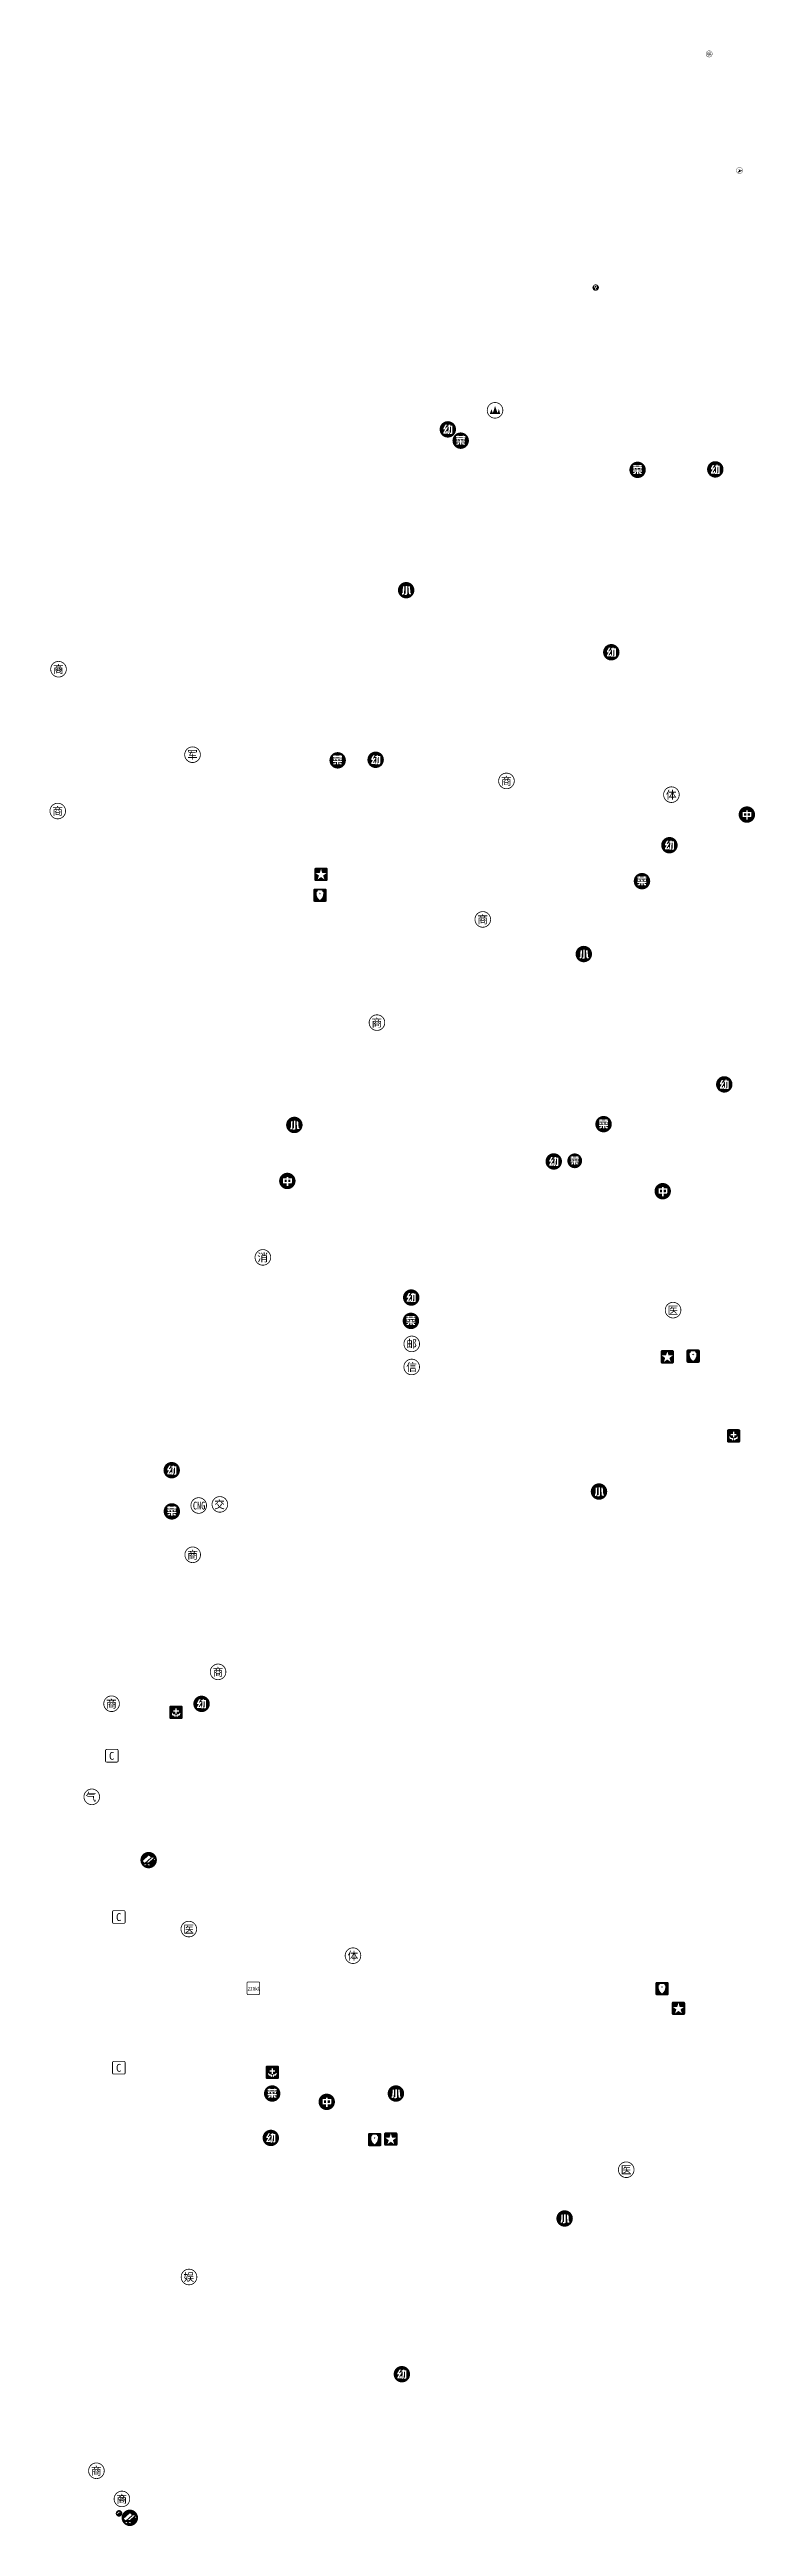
# Model space of a CAD drawing. Header units: inches. Extents: x 14633 to 228805, y -943 to 210487.
# Drawn here: x 219725 to 221531, y 199855 to 206195 of the extents above; entities that cross this region are included whole.
import ezdxf

# ---------------------------------------------------------------- set-up
doc = ezdxf.new("R2010")
doc.units = ezdxf.units.IN
doc.header["$LTSCALE"] = 10
doc.header["$MEASUREMENT"] = 0
doc.layers.add('0符号', color=7, linetype='Continuous')
doc.styles.add('黑体', font='simhei.ttf')

# ---------------------------------------------------------------- blocks, each defined once
blk = doc.blocks.new('C2-商业用地')
at = {"color": 7, "const_width": 0.4}
blk.add_lwpolyline([(2.831574044750027, -2.825276699566302, 102.191606915449), (2.718849657877058, -2.933914882520639, 0.009785539440899585)], format="xyb", close=True, dxfattribs=at)
at = {"color": 7, "style": '黑体'}
blk.add_text('商', height=4, dxfattribs=at).set_placement((-2.802977080517735, -2.081554808191527))
blk = doc.blocks.new('R-派出所')
h = blk.add_hatch(color=7)
h.paths.add_polyline_path([(3.301599577896013, 2.246089423572812, 0.4142135623730887), (2.651599577896036, 2.896089423572903), (-2.548400422103896, 2.896089423572903, 0.4142135623730951), (-3.198400422103987, 2.246089423572812), (-3.198400422103987, -2.95391057642712, 0.4142135623730951), (-2.548400422103896, -3.603910576427097), (2.651599577896036, -3.603910576427097, 0.4142135623730951), (3.301599577896013, -2.95391057642712)])
h.paths.add_polyline_path([(-0.003797179054004118, -2.774696800666106, -0.253041317239501), (-1.710060465204492, 0.3809368759677909), (-1.710060465204492, 1.235949202776737, 0.4142135623730951), (-1.210060465204492, 1.735949202776737), (-1.210060465204492, 1.790961529585729, -0.4142135623731021), (-0.910060465204424, 2.090961529585684), (0.9024661070965294, 2.090961529585684, -0.414213562373108), (1.202466107096484, 1.790961529585729), (1.202466107096484, 1.735949202776737, 0.4142135623730991), (1.702466107096484, 1.235949202776737), (1.702466107096484, 0.3809368759677909, -0.253041317239501)], flags=16)
h.paths.add_polyline_path([(0.3642285207620262, 0.01924340814230163), (0.01705617353047728, 0.2714788829534882), (-0.3301161737011853, 0.01924340814218795), (-0.1975081370128464, 0.42736897955524), (-0.544680484244509, 0.6796044543665403), (-0.1155518631579753, 0.6796044543665403), (0.01705617353047728, 1.087730025779706), (0.1496642102189298, 0.6796044543665403), (0.5787928313054636, 0.6796044543665403), (0.231620484073801, 0.4273689795553537)], flags=0)
at = {"color": 7, "const_width": 0.4}
blk.add_lwpolyline([(3.301599577896013, 2.246089423572812, 0.4142135623730951), (2.651599577896036, 2.896089423572903), (-2.548400422103896, 2.896089423572903, 0.4142135623730951), (-3.198400422103987, 2.246089423572812), (-3.198400422103987, -2.95391057642712, 0.4142135623730951), (-2.548400422103896, -3.603910576427097), (2.651599577896036, -3.603910576427097, 0.4142135623730951), (3.301599577896013, -2.95391057642712)], format="xyb", close=True, dxfattribs=at)
blk = doc.blocks.new('R-街道办事处')
h = blk.add_hatch(color=7)
h.paths.add_polyline_path([(3.252558225731377, 2.674671000293074, 0.4142135623730887), (2.6025582257314, 3.324671000292938), (-2.597441774268646, 3.324671000292938, 0.4142135623730951), (-3.247441774268623, 2.674671000293074), (-3.247441774268623, -2.525328999706971, 0.4142135623730951), (-2.597441774268646, -3.175328999707062), (2.6025582257314, -3.175328999707062, 0.4142135623730951), (3.252558225731377, -2.525328999706971)])
h.paths.add_polyline_path([(-0.6560877306939119, 0.766265766546212), (0.004614049443375734, 2.799696758257369), (0.6653158295807771, 0.766265766546212), (2.803391702960425, 0.766265766546212), (1.073651986133314, -0.4904637001087622), (1.734353766270715, -2.523894691819919), (0.004614049443375734, -1.267165225165058), (-1.72512566738385, -2.523894691820033), (-1.064423887246448, -0.4904637001087622), (-2.794163604073674, 0.7662657665460983)], flags=16)
at = {"color": 7, "const_width": 0.4}
blk.add_lwpolyline([(3.252558225731377, 2.674671000293074, 0.4142135623730951), (2.6025582257314, 3.324671000292938), (-2.597441774268646, 3.324671000292938, 0.4142135623730951), (-3.247441774268623, 2.674671000293074), (-3.247441774268623, -2.525328999706971, 0.4142135623730951), (-2.597441774268646, -3.175328999707062), (2.6025582257314, -3.175328999707062, 0.4142135623730951), (3.252558225731377, -2.525328999706971)], format="xyb", close=True, dxfattribs=at)
blk = doc.blocks.new('R-幼儿园')
h = blk.add_hatch(color=7)
h.paths.add_polyline_path([(0.9123095805590538, 3.894572022253442, 0.0001894239655531841), (0.9093584178905303, 3.895262157430579, 5279.163051416555)])
h.paths.add_polyline_path([(2.32016856565383, -1.834638802811014), (2.290556892344739, -2.027114679320221), (2.204683039748375, -2.172211878534767), (2.0595858405336, -2.266969233123973), (1.858226462031666, -2.314347910418519), (1.094245290656886, -2.320270245080337), (1.094245290656886, -1.733959113560104), (1.485119378337231, -1.733959113560104), (1.618371908228028, -1.692502770927376), (1.618371908228028, 1.369344249234246), (1.150507469944159, 1.369344249234246), (0.9609927607658619, -1.313473352570782), (0.9254587527949525, -1.621434754985557), (0.8751189081694974, -1.873133978112946), (0.8099732268894968, -2.068571021952948), (0.7240993742931323, -2.213668221167381), (0.626380852372904, -2.30250324109511), (0.5079341591361981, -2.335076081734996), (0.4901671551510844, -2.335076081734996), (-0.110949813023808, -2.335076081734996), (-0.110949813023808, -1.784298958185673), (-0.2331301520251827, -1.967569466687792), (-0.4011442114530155, -2.086338025938517), (-0.6025035899546083, -2.133716703233063), (-2.266679629926784, -2.136677870563972), (-2.266679629926784, -1.692502770927376), (-2.222262119963034, -1.526677400396238), (-2.097893092066442, -1.319395687234874), (-1.348717757344502, -0.04017140027917776), (-2.266679629926784, -0.04017140027917776), (-2.266679629926784, 0.4454600419901453), (-2.20153394864667, 0.6438582531611701), (-2.198572781315761, 0.6468194204921929), (-1.262843904748024, 2.319878962456642), (-0.4781345620567663, 2.319878962456642), (-1.484931454566322, 0.5431785639100326), (-1.005222346958817, 0.54317856391026), (-0.7564842911622236, 0.9666254922303779), (0.02822505152903432, 0.9666254922303779), (-1.484931454566322, -1.53259973505817), (-0.8601251477442702, -1.53259973505817), (-0.7357561198459734, -1.431920045807146), (-0.7357561198459734, -0.8456089142869132), (-0.09022164170744418, -0.8456089142869132), (-0.09022164170744418, -1.674735766941922), (-0.110949813023808, -1.784298958185673), (0.06672022683085288, -1.754687284876582), (0.1585164140891493, -1.698425105589195), (0.2295844300309682, -1.535560902388966), (0.2769631073255141, -1.263133507945213), (0.2858466093182415, -1.180220822679757), (0.4487108125183568, 1.369344249234246), (-0.110949813023808, 1.369344249234246), (-0.110949813023808, 1.973422384740047), (0.4842448204892662, 1.973422384740047), (0.5108953264674483, 2.340607133772892), (1.218614318555069, 2.340607133772892), (1.191963812576887, 1.973422384740047), (2.32016856565383, 1.973422384740047)], flags=16)
at = {"color": 7, "const_width": 0.4}
blk.add_lwpolyline([(0.9093584178905303, 3.895262157430579, 5279.163051416555), (0.9123095805590538, 3.894572022253442, 0.0001894239655531841)], format="xyb", close=True, dxfattribs=at)
blk = doc.blocks.new('C4-体育场馆用地')
at = {"color": 7, "const_width": 0.4}
blk.add_lwpolyline([(2.831574044748663, -2.825276699564938, 102.191606915449), (2.718849657875694, -2.933914882519161, 0.009785539440899585)], format="xyb", close=True, dxfattribs=at)
at = {"color": 7, "style": '黑体'}
blk.add_text('体', height=4, dxfattribs=at).set_placement((-2.802977080519099, -2.081554808190162))
blk = doc.blocks.new('C3-文化娱乐用地')
at = {"color": 7, "const_width": 0.4}
blk.add_lwpolyline([(2.831574044750027, -2.825276699566302, 102.191606915449), (2.718849657877058, -2.933914882520639, 0.009785539440899585)], format="xyb", close=True, dxfattribs=at)
at = {"color": 7, "style": '黑体'}
blk.add_text('娱', height=4, dxfattribs=at).set_placement((-2.802977080517735, -2.08155480819164))
blk = doc.blocks.new('C-公共设施用地')
at = {"color": 7, "const_width": 0.4}
blk.add_lwpolyline([(3.241690222580587, 2.648145066876396, 0.4142135623730951), (2.59169022258061, 3.298145066876486), (-2.608309777419322, 3.298145066876486, 0.4142135623730951), (-3.258309777419413, 2.648145066876396), (-3.258309777419413, -2.551854933123536, 0.4142135623730951), (-2.608309777419322, -3.201854933123514), (2.59169022258061, -3.201854933123514, 0.4142135623730951), (3.241690222580587, -2.551854933123536)], format="xyb", close=True, dxfattribs=at)
at = {"color": 7, "style": '黑体'}
blk.add_text('C', height=4, dxfattribs=at).set_placement((-1.423004675073571, -1.993654278492841))
blk = doc.blocks.new('S2-游憩集会广场用地')
h = blk.add_hatch(color=7)
h.paths.add_polyline_path([(2.718849657906389, -2.933914882503814, 0.009785539440899585), (2.831574044778677, -2.82527669954834, 102.191606915449)])
h.paths.add_polyline_path([(2.984489263323667, 1.20321273026093), (2.984489263325372, 0.9632127302610343), (2.813098209532541, 0.8048502626406844), (3.31734499753918, 0.4186866845138866), (3.013340300299092, 0.02172176911153656), (2.440405350232368, 0.4604882929977521), (0.005348909563394955, -1.789463137987696), (-0.3172212667342365, -1.789463137987696), (0.5261492624603079, -2.45369836361715), (0.2167816978443398, -2.846498198092377), (-0.8861389101558643, -1.977842377729758), (-1.931633080376855, -2.792430362733171), (-2.238938433562907, -2.398015074104478), (-1.457884068415751, -1.789463137987696), (-1.819377841850951, -1.789463137987696), (-1.81937784185277, -1.542417165321581), (-3.048272979424951, -0.4335129536138993), (0.08329807369489117, 2.359456122301708), (1.271481862186988, 1.203212730262749)], flags=16)
at = {"color": 7}
for p, q in [((-1.815448008800672, -1.545963284343088), (1.271481862186988, 1.203212730262749)), ((0.005348909565213944, -1.549463137986095), (2.984489263327191, 1.20321273026093)), ((2.984489263325372, 0.963212730261148), (0.005348909563394955, -1.789463137987696)), ((0.005348909565213944, -1.549463137986095), (-1.81937784185277, -1.549463137986095)), ((-1.819377841850951, -1.789463137987696), (0.005348909563394955, -1.789463137987696)), ((0.005348909563394955, -1.789463137987696), (0.005348909565213944, -1.549463137986095))]:
    blk.add_line(p, q, dxfattribs=at)
at = {"color": 7, "const_width": 0.4}
blk.add_lwpolyline([(2.831574044778677, -2.82527669954834, 102.191606915449), (2.718849657906389, -2.933914882503814, 0.009785539440899585)], format="xyb", close=True, dxfattribs=at)
blk = doc.blocks.new('R-中学')
h = blk.add_hatch(color=7)
h.paths.add_polyline_path([(2.718849657877058, -2.933914882520639, 0.009785539440899585), (2.831574044750027, -2.825276699566302, 102.191606915449)])
h.paths.add_polyline_path([(0.4527102068932436, 2.096349592213642), (0.4527102068932436, 1.409358771442271), (2.330090294690649, 1.409358771442498), (2.330090294690649, -0.7463710454605916), (2.300478621381558, -0.9536527586243437), (2.220527103447012, -1.107633459831618), (2.084313406225078, -1.211274316413551), (1.894798697046667, -1.26161416103912), (1.782274338471325, -1.267536495700824), (0.4527102068932436, -1.267536495700824), (0.4527102068932436, -2.558605451977996), (-0.3112709644816505, -2.558605451977883), (-0.3112709644816505, -1.26753649570071), (-2.144233542315305, -1.26753649570071), (-2.144233542315305, 1.409358771442385), (-0.3112709644816505, 1.409358771442498), (-0.3112709644816505, 2.096349592213642)], flags=16)
h.paths.add_polyline_path([(1.601643131286664, 0.7223679506711278), (1.601643131286664, -0.40287563507502), (1.58387612730121, -0.4887494876712708), (1.421011924100981, -0.5657398382750216), (0.4527102068932436, -0.5657398382750216), (0.4527102068932436, 0.7223679506711278)], flags=0)
h.paths.add_polyline_path([(-0.3112709644816505, 0.7223679506711278), (-0.3112709644816505, -0.5657398382750216), (-1.41874754624223, -0.5657398382750216), (-1.41874754624223, 0.7223679506711278)], flags=0)
at = {"color": 7, "const_width": 0.4}
blk.add_lwpolyline([(2.831574044750027, -2.825276699566302, 102.191606915449), (2.718849657877058, -2.933914882520639, 0.009785539440899585)], format="xyb", close=True, dxfattribs=at)
blk = doc.blocks.new('R-农贸市场')
h = blk.add_hatch(color=7)
h.paths.add_polyline_path([(2.718849657875694, -2.933914882519161, 0.009785539440899587), (2.831574044748663, -2.825276699564938, 102.1916069154491)])
h.paths.add_polyline_path([(0.9390161916741135, 2.336235273533816), (0.9390161916741135, 2.516866480719386), (1.661541020416394, 2.5168664807195), (1.661541020416394, 2.33623527353393), (2.3041143312239, 2.33623527353393), (2.3041143312239, 1.767691145999038), (1.661541020416394, 1.767691145999038), (1.661541020416394, 1.587059938813468), (0.9390161916741135, 1.587059938813468), (0.9390161916741135, 1.767691145999038), (-1.015354246726929, 1.767691145999038), (-1.015354246726929, 1.587059938813582), (-1.740840242800004, 1.587059938813582), (-1.740840242800004, 1.767691145999038), (-2.324190206989442, 1.767691145999038), (-2.324190206989442, 2.336235273534044), (-1.740840242800004, 2.336235273534044), (-1.740840242800004, 2.516866480719614), (-1.015354246726929, 2.5168664807195), (-1.015354246726929, 2.336235273533816)], flags=16)
h.paths.add_polyline_path([(1.383191291310709, 1.427156902944375), (1.575667167819915, 1.495263751555399), (1.60527884112912, 1.530797759526308), (2.3041143312239, 1.530797759526308), (2.265619155922195, 1.287982038391533), (2.188628805318444, 1.104389663875168), (2.114599622045603, 1.018515811278689), (1.951735418845487, 0.926719624020393), (1.732609036357985, 0.8882244487185744), (-2.262005693040237, 0.8852632813876653), (-2.262005693040237, 1.427156902944375)], flags=16)
h.paths.add_polyline_path([(0.09508350236455954, 0.698709739540277), (0.09508350236455954, 0.5802630463039122), (0.213530195601038, 0.4973503610384569), (0.515569263353882, 0.4973503610384569), (0.515569263353882, 0.01764125343095202), (-0.1891885614031708, 0.01764125343083833), (-0.4260819478757867, 0.05021409407083866), (-0.5682179797593108, 0.1449714486599305), (-0.6126354897230613, 0.295990982536523), (-0.6126354897230613, 0.698709739540277)], flags=16)
h.paths.add_polyline_path([(-1.415111836399774, 0.698709739540277), (-1.415111836399774, 0.5802630463039122), (-1.296665143163409, 0.4973503610384569), (-1.015354246726929, 0.4973503610384569), (-1.015354246726929, 0.01764125343095202), (-1.699383900167732, 0.01764125343095202), (-1.936277286640006, 0.05021409407083866), (-2.078413318523758, 0.1449714486600442), (-2.122830828487508, 0.295990982536523), (-2.122830828487508, 0.698709739540277)], flags=16)
h.paths.add_polyline_path([(0.9182880203577497, 0.4973503610384569), (1.217365920779798, 0.4973503610384569), (1.321006777361617, 0.5802630463039122), (1.321006777361617, 0.698709739540277), (2.025764602118329, 0.698709739540277), (2.025764602118329, 0.295990982536523), (1.978385924823783, 0.1420102813292488), (1.833288725609123, 0.04725292674004322), (1.605278841129461, 0.01764125343083833), (0.9182880203577497, 0.01764125343095202)], flags=16)
h.paths.add_polyline_path([(0.3527050601538804, -0.08599960315098087), (0.3527050601537667, -0.3258541569547333), (2.286347327238445, -0.3258541569547333), (2.286347327238445, -0.8884759498276935), (0.3527050601537667, -0.8884759498276935), (0.3527050601538804, -2.117360392155661), (-0.3698197685883997, -2.117360392155661), (-0.3698197685883997, -0.8884759498276935), (-2.303462035672965, -0.8884759498276935), (-2.303462035672965, -0.3258541569547333), (-0.3698197685883997, -0.3258541569547333), (-0.3698197685883997, -0.08599960315098087)], flags=16)
h.paths.add_polyline_path([(-0.7162763463048805, -1.110563499645991), (-0.9768590714251104, -1.830127161057476), (-1.08049992800693, -1.972263192941114), (-1.252247633199886, -2.055175878206569), (-1.477296350348411, -2.081826384184751), (-2.1850153424366, -2.081826384184751), (-2.1850153424366, -1.554738599282587), (-1.740840242800004, -1.554738599282587), (-1.628315884225458, -1.483670583340995), (-1.477296350348979, -1.110563499645991)], flags=16)
h.paths.add_polyline_path([(0.6754722992230882, -1.110563499645991), (1.439453470598096, -1.110563499645991), (1.543094327179915, -1.394835563413494), (1.667463355078212, -1.531049260635427), (1.70299736304969, -1.534010427966336), (2.126444291369353, -1.534010427966223), (2.126444291369353, -2.081826384184751), (1.341734948677868, -2.081826384184751), (1.131492068183206, -2.046292376213728), (0.9804725343069549, -1.936729184970091), (0.8975598490413859, -1.776826149100657)], flags=16)
at = {"color": 7, "const_width": 0.4}
blk.add_lwpolyline([(2.831574044748663, -2.825276699564938, 102.191606915449), (2.718849657875694, -2.933914882519161, 0.009785539440899585)], format="xyb", close=True, dxfattribs=at)
blk = doc.blocks.new('R-小学')
h = blk.add_hatch(color=7)
h.paths.add_polyline_path([(2.71884965787558, -2.933914882519048, 0.009785539440899585), (2.831574044748436, -2.825276699564711, 102.191606915449)])
h.paths.add_polyline_path([(0.5195693067839784, 2.160741758528388), (0.5195693067839784, -1.827950636208243), (0.4958799681367054, -2.023387680048359), (0.4248119521948865, -2.17736838125586), (0.3063652589581807, -2.29285390716143), (0.1405398884270426, -2.372805425095976), (-0.07562532672898215, -2.411300600397453), (-0.7892666534785349, -2.417222935059499), (-0.7892666534785349, -1.792416628237333), (-0.3865478964746671, -1.792416628237447), (-0.2503341992528476, -1.691736938986196), (-0.2473730319219385, -1.66804760033915), (-0.2473730319219385, 2.160741758528388)], flags=16)
h.paths.add_polyline_path([(1.144375613606144, 1.917926037393727), (1.926123788966493, 1.917926037393727), (2.168939510101154, -1.348241528600738), (2.275541534013996, -1.514066899131649), (2.349570717286838, -1.528872735786308), (2.488745581839567, -1.528872735786308), (2.488745581839567, -2.153679042608474), (1.905395617650015, -2.153679042608474), (1.71291974114115, -2.124067369299382), (1.561900207264557, -2.035232349372109), (1.455298183351715, -1.88421281549563), (1.393113669402624, -1.676931102331764), (1.384230167409783, -1.626591257706195)], flags=16)
h.paths.add_polyline_path([(-0.9136356813768316, 1.917926037393727), (-1.094266888562402, -1.534795070448126), (-1.129800896533311, -1.77168845692097), (-1.209752414467971, -1.952319664106426), (-1.274898095747972, -2.035232349372109), (-1.443684633609678, -2.159601377270064), (-1.642082844780703, -2.212902389226656), (-2.077374442424684, -2.215863556557565), (-2.077374442424684, -1.508144564470058), (-1.938199577872069, -1.508144564469831), (-1.828636386628204, -1.416348377211648), (-1.799024713319113, -1.24163950468801), (-1.656888681435362, 1.917926037393727)], flags=16)
at = {"color": 7, "const_width": 0.4}
blk.add_lwpolyline([(2.831574044748436, -2.825276699564711, 102.191606915449), (2.71884965787558, -2.933914882519048, 0.009785539440899585)], format="xyb", close=True, dxfattribs=at)
blk = doc.blocks.new('D-军事用地')
at = {"color": 7, "const_width": 0.4}
blk.add_lwpolyline([(2.831574044750027, -2.825276699566302, 102.191606915449), (2.718849657877058, -2.933914882520639, 0.009785539440899585)], format="xyb", close=True, dxfattribs=at)
at = {"color": 7, "style": '黑体'}
blk.add_text('军', height=4, dxfattribs=at).set_placement((-2.802977080517735, -2.08155480819164))
blk = doc.blocks.new('U9-消防站')
at = {"color": 7, "const_width": 0.4}
blk.add_lwpolyline([(2.831574044778677, -2.82527669954834, 102.191606915449), (2.718849657906389, -2.933914882503814, 0.009785539440899585)], format="xyb", close=True, dxfattribs=at)
at = {"color": 7, "style": '黑体'}
blk.add_text('消', height=4, dxfattribs=at).set_placement((-2.802977080490678, -2.081554808175497))
blk = doc.blocks.new('U1-供燃气用地')
at = {"color": 7, "const_width": 0.4}
blk.add_lwpolyline([(2.831574044750027, -2.825276699566302, 102.191606915449), (2.718849657877058, -2.933914882520639, 0.009785539440899585)], format="xyb", close=True, dxfattribs=at)
at = {"color": 7, "style": '黑体'}
blk.add_text('气', height=4, dxfattribs=at).set_placement((-3.137897756150437, -2.08155480819164))
blk = doc.blocks.new('社区卫生服务中心')
h = blk.add_hatch(color=256)
h.paths.add_polyline_path([(3.285027273542561, 2.792048658243289, 0.4142135623731014), (2.635027273542548, 3.442048658243323), (-2.564972726457434, 3.442048658243323, 0.4142135623730696), (-3.214972726457432, 2.792048658243345), (-3.214972726457439, -2.4079513417567, 0.4142135623730888), (-2.564972726457448, -3.057951341756677), (2.635027273542562, -3.057951341756677, 0.4142135623730951), (3.285027273542561, -2.4079513417567)])
h.paths.add_polyline_path([(1.475027273542544, 1.235942299806027), (1.475027273542544, 0.5159422998059426), (0.3950272735425457, 0.5159422998059995), (0.3950272735425528, -0.5640577001939278), (-0.3249727264574318, -0.5640577001939278), (-0.3249727264574318, 0.5159422998059995), (-1.40497272645743, 0.5159422998059426), (-1.40497272645743, 1.235942299806027), (-0.3249727264574389, 1.235942299806027), (-0.3249727264574389, 2.315942299806011), (0.3950272735425528, 2.315942299806011), (0.3950272735425528, 1.235942299806027)], flags=16)
edge = h.paths.add_edge_path(flags=16)
edge.add_spline(control_points=[(0.2548814710523857, -1.1205350625454), (0.2548814710523857, -1.1205350625454), (0.5316176539506614, -0.6941315262847638), (1.030999867302448, -1.060795261516205), (1.662574584595077, -0.5612638638463636), (2.274122763042342, 0.5754907100039759), (2.211124072215675, -1.387995148213236), (1.288933857867008, -1.473645938506706), (0.7486165783063825, -1.471656124649598), (0.9111174109626106, -2.155673928795977), (0.4325777994886764, -2.185200180689719), (0.2548814709967289, -1.923821762692)], knot_values=[15.29668551245567, 15.29668551245567, 15.29668551245567, 15.29668551245567, 15.32459210767917, 17.15424756558846, 18.50046930220937, 20.25790010465346, 23.00321162122786, 23.87352464819433, 25.71976303418867, 26.63320320133587, 27.57486721087322, 27.57486721087322, 27.57486721087322, 27.57486721087322], degree=3, periodic=0)
edge.add_line((0.2548814711080354, -1.923821762788918), (0.2548814711080425, -1.120535062481395))
edge = h.paths.add_edge_path(flags=16)
edge.add_spline(control_points=[(-0.1848269239115865, -1.923821762692), (-0.362523252403534, -2.185200180689719), (-0.8410628638774682, -2.155673928795977), (-0.678562031221233, -1.471656124649598), (-1.218879310781858, -1.473645938506706), (-2.141069525130533, -1.387995148213236), (-2.204068215955566, 0.5754907100039759), (-1.592520037508301, -0.5612638638463636), (-0.9609453202156573, -1.060795261516205), (-0.4615631068655119, -0.6941315262847638), (-0.1848269239672362, -1.1205350625454), (-0.1848269239672362, -1.1205350625454)], knot_values=[15.29668551245567, 15.29668551245567, 15.29668551245567, 15.29668551245567, 16.23834952199302, 17.15178968914022, 18.99802807513456, 19.86834110210103, 22.61365261867543, 24.37108342111951, 25.71730515774043, 27.54696061564972, 27.57486721087322, 27.57486721087322, 27.57486721087322, 27.57486721087322], degree=3, periodic=0)
edge.add_line((-0.1848269239115865, -1.120535062609463), (-0.1848269239115865, -1.923821762692))
at = {"const_width": 0.4}
blk.add_lwpolyline([(3.285027273542561, 2.792048658243289, 0.4142135623730951), (2.635027273542562, 3.442048658243323), (-2.564972726457434, 3.442048658243323, 0.4142135623730951), (-3.214972726457432, 2.792048658243289), (-3.214972726457439, -2.4079513417567, 0.4142135623730951), (-2.564972726457434, -3.057951341756677), (2.635027273542562, -3.057951341756677, 0.4142135623730951), (3.285027273542561, -2.4079513417567)], format="xyb", close=True, dxfattribs=at)
blk = doc.blocks.new('220kV变电站')
at = {"color": 7, "const_width": 0.4}
blk.add_lwpolyline([(2.884112275692928, 2.79839611176385, 0.4142135623730951), (2.234112275692951, 3.448396111763941), (-2.965887724306981, 3.448396111763941, 0.4142135623730951), (-3.615887724307072, 2.79839611176385), (-3.615887724307072, -2.401603888236082, 0.4142135623730951), (-2.965887724306981, -3.051603888236059), (2.234112275692951, -3.051603888236059, 0.4142135623730951), (2.884112275692928, -2.401603888236082)], format="xyb", close=True, dxfattribs=at)
at = {"color": 7, "style": '黑体', "width": 0.8}
blk.add_text('220kV', height=2, dxfattribs=at).set_placement((-3.345533577588981, -1.042910015072835))
blk = doc.blocks.new('U2-公共交通用地')
at = {"color": 7, "const_width": 0.4}
blk.add_lwpolyline([(2.83157404474855, -2.825276699564824, 102.191606915449), (2.71884965787558, -2.933914882519048, 0.009785539440899585)], format="xyb", close=True, dxfattribs=at)
at = {"color": 7, "style": '黑体'}
blk.add_text('交', height=4, dxfattribs=at).set_placement((-2.903453259744992, -2.081554808190049))
blk = doc.blocks.new('加气站')
at = {"color": 7, "const_width": 0.4}
blk.add_lwpolyline([(2.831574044733202, -2.825276699595747, 102.191606915449), (2.718849657859096, -2.933914882549402, 0.009785539440899585)], format="xyb", close=True, dxfattribs=at)
at = {"color": 7, "style": '黑体', "width": 0.7}
blk.add_text('CNG', height=4, dxfattribs=at).set_placement((-2.935235690026389, -2.045709853284393))
blk = doc.blocks.new('C5-医院用地')
at = {"color": 7, "const_width": 0.4}
blk.add_lwpolyline([(2.831574044750027, -2.825276699566302, 102.191606915449), (2.718849657877058, -2.933914882520639, 0.009785539440899585)], format="xyb", close=True, dxfattribs=at)
at = {"color": 7, "style": '黑体'}
blk.add_text('医', height=4, dxfattribs=at).set_placement((-2.802977080517735, -2.08155480819164))
blk = doc.blocks.new('U-邮政设施用地')
at = {"color": 7, "const_width": 0.4}
blk.add_lwpolyline([(2.831574044778677, -2.82527669954834, 102.191606915449), (2.718849657906389, -2.933914882503814, 0.009785539440899585)], format="xyb", close=True, dxfattribs=at)
at = {"color": 7, "style": '黑体'}
blk.add_text('邮', height=4, dxfattribs=at).set_placement((-2.802977080490678, -2.081554808175497))
blk = doc.blocks.new('U-电信设施用地')
at = {"color": 7, "const_width": 0.4}
blk.add_lwpolyline([(2.831574044778563, -2.82527669954834, 102.191606915449), (2.718849657906276, -2.933914882503814, 0.009785539440899585)], format="xyb", close=True, dxfattribs=at)
at = {"color": 7, "style": '黑体'}
blk.add_text('信', height=4, dxfattribs=at).set_placement((-2.802977080490791, -2.081554808175497))
blk = doc.blocks.new('G1-公园')
blk.add_hatch(color=7).paths.add_polyline_path([(-2.638464196908103, -1.863526516168349), (2.648953834909548, -1.863526516168349), (1.957522568642958, 0.6556316844216781), (1.306762950986808, -1.375947246880969), (0.0052448190007226, 2.159000080013357), (-1.133583408572235, -1.375947246884607), (-1.825015778157763, 0.574368472873175)])
at = {"color": 7, "const_width": 0.4}
blk.add_lwpolyline([(2.831574044780496, -2.825276699641108, 102.191606915449), (2.71884965790457, -2.933914882596582, 0.009785539440899585)], format="xyb", close=True, dxfattribs=at)
blk = doc.blocks.new('S3-机动车停车场库用地')
h = blk.add_hatch(color=7)
h.paths.add_polyline_path([(2.646575367788955, -2.855923583991739, 0.009785539440899585), (2.75630323920052, -2.75017329427817, 102.191606915449)])
h.paths.add_polyline_path([(0.8575849172051448, -0.7157003816864744), (0.5016531788074872, -0.7597681207276992), (-0.4610574279099637, -0.7597681207276992), (-0.4610574279099637, -3.346205419756984), (-1.139022643906515, -3.346205419756984), (-1.139022643906515, 3.25378595797838), (0.4643650919275615, 3.25378595797838), (0.8202968303255602, 3.223277523256797), (1.135550655764519, 3.124972566937458), (1.410126568243186, 2.965650741178365), (1.644024567762926, 2.738532393819924), (1.664363524242617, 2.71480361125964), (1.854193784721474, 2.419888742300031), (1.989786827920398, 2.077516308221902), (2.071142653841093, 1.687686309023661), (2.098261262480264, 1.247008918624488), (2.071142653841093, 0.8097213543060207), (1.989786827920398, 0.4165015290287784), (1.85419378472136, 0.07412909494883024), (1.667753350323324, -0.2173959479283667), (1.664363524242503, -0.2207857740090731), (1.437245176883948, -0.4479041213676282), (1.169448916565102, -0.6106157732073143)], flags=16)
h.paths.add_polyline_path([(0.6440258741662319, -0.03095551353021619), (0.2779246575282741, -0.06485377432909445), (-0.4610574279099637, -0.06485377432909445), (-0.4610574279099637, 2.558871611579775), (0.2779246575278194, 2.558871611579775), (0.57283952648595, 2.538532655100425), (0.888093351925022, 2.447007350941021), (1.142330307924226, 2.287685525181928), (1.281313177204083, 2.084295960381723), (1.38639778568313, 1.728364221984179), (1.420296046483713, 1.247008918624488), (1.393177437842837, 0.8300603107870757), (1.301652133683319, 0.457179441987364), (1.142330307924226, 0.2063323120688665), (0.9457203952856617, 0.07412909494883024)], flags=0)
at = {"color": 7, "const_width": 0.3893669309841863}
blk.add_lwpolyline([(2.75630323920052, -2.75017329427817, 102.191606915449), (2.646575367788955, -2.855923583991739, 0.009785539440899585)], format="xyb", close=True, dxfattribs=at)
blk = doc.blocks.new('D-保安用地')
at = {"color": 7, "const_width": 0.4}
blk.add_lwpolyline([(2.831574044750027, -2.825276699566302, 102.191606915449), (2.718849657877058, -2.933914882520639, 0.009785539440899585)], format="xyb", close=True, dxfattribs=at)
at = {"color": 7, "style": '黑体'}
blk.add_text('保', height=4, dxfattribs=at).set_placement((-2.802977080517735, -2.08155480819164))

msp = doc.modelspace()

# ---------------------------------------------------------------- block references
at = {"layer": '0符号'}
for name, p, xscale, yscale, zscale, rotation in [('D-保安用地', (221412.8222647325, 206184.2230105156), 2.000000000004555, 2, 2, 25.55899004272714), ('G1-公园', (221490.4229622964, 205885.7511052702), 2.000000000004555, 2, 2, 25.55899004272714), ('S3-机动车停车场库用地', (221122.5015275456, 205585.9737890749), 2.000000000004555, 2, 2, 25.55899004272714), ('S3-机动车停车场库用地', (221122.5015275456, 205585.9737890749), 2.000000000004555, 2, 2, 25.55899004272714), ('G1-公园', (220864.9485511259, 205271.9309305614), 5.000000000000028, 5, 5, 359.9999938591664), ('R-幼儿园', (220744.1495144127, 205223.2270763986), 5.000000000000028, 5, 5, 359.9999938591664), ('R-农贸市场', (220777.0582155894, 205194.2947913281), 5.000000000000028, 5, 5, 359.9999938591664), ('R-农贸市场', (221229.791810671, 205119.5655402968), 5.000000000000028, 5, 5, 359.9999938591664), ('R-幼儿园', (221428.5969415781, 205120.7740035467), 5.000000000000028, 5, 5, 359.9999938591664), ('R-小学', (220637.5323330163, 204811.5231016233), 5.000000000000028, 5, 5, 359.9999938591664), ('R-幼儿园', (221162.4745142945, 204652.6883301168), 5.000000000000028, 5, 5, 359.9999938591664), ('C2-商业用地', (219747.9271634868, 204609.2840730904), 5.000000000000028, 5, 5, 359.9999938591664), ('C2-商业用地', (219747.9271634868, 204609.2840730904), 2.000000000000012, 2, 2, 359.9999938593331), ('D-军事用地', (220090.8433418522, 204390.4747422079), 5.000000000000028, 5, 5, 359.9999938591664), ('R-农贸市场', (220462.219492174, 204376.0324534415), 5.000000000000028, 5, 5, 359.9999938581659), ('R-幼儿园', (220559.4428622194, 204377.478348529), 5.000000000000028, 5, 5, 359.9999938581659), ('C2-商业用地', (220894.1673580867, 204323.3740805376), 5.000000000000028, 5, 5, 359.9999938591664), ('C4-体育场馆用地', (221316.330425719, 204288.1635806796), 5.000000000000028, 5, 5, 359.9999938591664), ('C2-商业用地', (219745.9485481516, 204246.2598759989), 5.000000000000028, 5, 5, 359.9999938591664), ('R-中学', (221509.3939095507, 204237.1809836173), 5.000000000000028, 5, 5, 359.9999938591664), ('R-幼儿园', (221311.1928035587, 204158.7930072209), 5.000000000000028, 5, 5, 359.9999938591664), ('R-街道办事处', (220419.6471640237, 204083.7016761643), 5.000000000000028, 5, 5, 359.9999938581659), ('R-农贸市场', (221240.9802791569, 204066.763098785), 5.000000000000028, 5, 5, 359.9999938591664), ('R-派出所', (220416.7573881291, 204032.4981305879), 5.000000000000028, 5, 5, 359.9999938581659), ('C2-商业用地', (220833.6040004888, 203968.8353385482), 5.000000000000028, 5, 5, 359.9999938591664), ('R-小学', (221092.0925967461, 203880.2633074152), 5.000000000000028, 5, 5, 359.9999938591664), ('C2-商业用地', (220562.7702810586, 203704.6676582251), 5.000000000000028, 5, 5, 359.9999938591664), ('R-幼儿园', (221451.5895202369, 203546.5920535138), 5.000000000000028, 5, 5, 359.9999938581659), ('R-小学', (220351.3899762472, 203442.7728993731), 5.000000000000028, 5, 5, 359.9999938591664), ('R-农贸市场', (221142.6946573736, 203444.8075740483), 5.000000000000028, 5, 5, 359.9999938581659), ('R-幼儿园', (221015.2099077244, 203349.3582706656), 5.000000000000028, 5, 5, 359.9999938581659), ('R-农贸市场', (221068.8720181605, 203350.9795787108), 4.500000000000026, 4.5, 4.5, 359.999993858314), ('R-中学', (220333.4421987559, 203299.4273140697), 5.000000000000028, 5, 5, 359.9999938591664), ('R-中学', (221294.0556448478, 203273.1900494122), 5.000000000000028, 5, 5, 359.9999938591664), ('U9-消防站', (220270.8291553167, 203103.762093089), 5.000000000000028, 5, 5, 359.9999938591664), ('R-幼儿园', (220650.4902489176, 203000.9730388591), 5.000000000000028, 5, 5, 359.9999938591664), ('R-农贸市场', (220649.6512939901, 202941.2101064823), 5.000000000000028, 5, 5, 359.9999938591664), ('C5-医院用地', (221320.5543166452, 202968.7203758714), 5.000000000000028, 5, 5, 359.9999938591664), ('U-电信设施用地', (220651.669253722, 202823.3096637757), 5.000000000000028, 5, 5, 359.9999938591664), ('R-街道办事处', (221305.7570273046, 202848.8630916102), 5.000000000000028, 5, 5, 359.9999938591664), ('R-派出所', (221371.7319918108, 202852.6889051125), 5.000000000000028, 5, 5, 359.9999938591664), ('R-幼儿园', (220037.5202785151, 202559.0450107324), 5.000000000000028, 5, 5, 359.9999938591664), ('R-小学', (221130.9589646485, 202504.3938535733), 5.000000000000028, 5, 5, 359.9999938591664), ('R-农贸市场', (220037.9139088365, 202453.6416014476), 5.000000000000028, 5, 5, 359.9999938591664), ('加气站', (220106.6194389749, 202468.6869826934), 5.000000000000028, 5, 5, 359.9999938591664), ('U2-公共交通用地', (220160.7428347519, 202471.5108417457), 5.000000000000028, 5, 5, 359.9999938591664), ('C2-商业用地', (220091.264052783, 202342.5289654256), 5.000000000000028, 5, 5, 359.9999938581659), ('C2-商业用地', (220156.1552488029, 202042.8443650747), 5.000000000000028, 5, 5, 359.9999938581659), ('C2-商业用地', (219883.6765621309, 201961.255417556), 5.000000000000028, 5, 5, 359.9999938591664), ('R-幼儿园', (220113.967407015, 201960.9333982917), 5.000000000000028, 5, 5, 359.9999938591664), ('C-公共设施用地', (219884.2711258122, 201827.8450650862), 5.000000000000028, 5, 5, 359.9999938591664), ('U1-供燃气用地', (219832.9889397416, 201723.0040971281), 5.000000000000028, 5, 5, 359.9999938591664), ('S2-游憩集会广场用地', (219978.563331469, 201561.0275138815), 5.000000000000028, 5, 5, 359.9999938591664), ('C-公共设施用地', (219902.2368027227, 201415.1321493553), 5.000000000000028, 5, 5, 359.9999938591664), ('C5-医院用地', (220081.2936459331, 201384.5113725869), 5.000000000000028, 5, 5, 359.9999938591664), ('C4-体育场馆用地', (220501.4143517376, 201316.4194962584), 5.000000000000028, 5, 5, 359.9999938591664), ('R-派出所', (221292.1835320489, 201233.8003418861), 5.000000000000028, 5, 5, 359.9999938591664), ('R-街道办事处', (221334.2753173311, 201181.3860248547), 5.000000000000028, 5, 5, 359.9999938591664), ('C-公共设施用地', (219902.2055325032, 201029.3332727325), 5.000000000000028, 5, 5, 359.9999938591664), ('R-农贸市场', (220294.6995954499, 200963.5762297571), 5.000000000000028, 5, 5, 359.9999938591664), ('R-小学', (220611.2356947287, 200963.584528591), 5.000000000000028, 5, 5, 359.9999938591664), ('R-中学', (220434.2029864184, 200942.2217487184), 5.000000000000028, 5, 5, 359.9999938591664), ('R-幼儿园', (220291.1927061558, 200849.8526390221), 5.000000000000028, 5, 5, 359.9999938591664), ('R-派出所', (220556.6320217569, 200847.4297726712), 5.000000000000028, 5, 5, 359.9999938591664), ('R-街道办事处', (220598.254454584, 200846.6094392753), 5.000000000000028, 5, 5, 359.9999938591664), ('C5-医院用地', (221200.6878998551, 200768.4815931107), 5.000000000000028, 5, 5, 359.9999938591664), ('R-小学', (221043.0439434834, 200643.7056338813), 5.000000000000028, 5, 5, 359.9999938591664), ('C3-文化娱乐用地', (220081.8415879218, 200493.9361057513), 5.000000000000028, 5, 5, 359.9999938591664), ('R-幼儿园', (220626.5340332627, 200245.1356319374), 5.000000000000028, 5, 5, 359.9999938591664), ('C2-商业用地', (219844.9072718541, 199997.9428222554), 5.000000000000028, 5, 5, 359.9999938591664), ('C2-商业用地', (219910.1941348836, 199925.8533515781), 5.000000000000028, 5, 5, 359.9999938591664), ('C2-商业用地', (219910.1941348836, 199925.8533515781), 2.000000000000012, 2, 2, 359.9999938593331), ('S2-游憩集会广场用地', (219902.8631556211, 199888.8987417888), 2.000000000000012, 2, 2, 359.9999938593331), ('S2-游憩集会广场用地', (219930.362424612, 199877.5315990496), 5.000000000000028, 5, 5, 359.9999938591664)]:
    msp.add_blockref(name, p, dxfattribs=dict(at, xscale=xscale, yscale=yscale, zscale=zscale, rotation=rotation))
at = {"layer": '0符号', "xscale": 5, "yscale": 5, "zscale": 5}
for name, p in [('U-邮政设施用地', (220651.7917983831, 202882.3722349826)), ('社区卫生服务中心', (221475.2570721207, 202645.8870427323)), ('社区卫生服务中心', (220048.4424590466, 201938.3080379994)), ('220kV变电站', (220248.3428220321, 201232.0638547401)), ('社区卫生服务中心', (220294.9042725607, 201016.7769602416))]:
    msp.add_blockref(name, p, dxfattribs=at)

doc.saveas('drawing.dxf')
